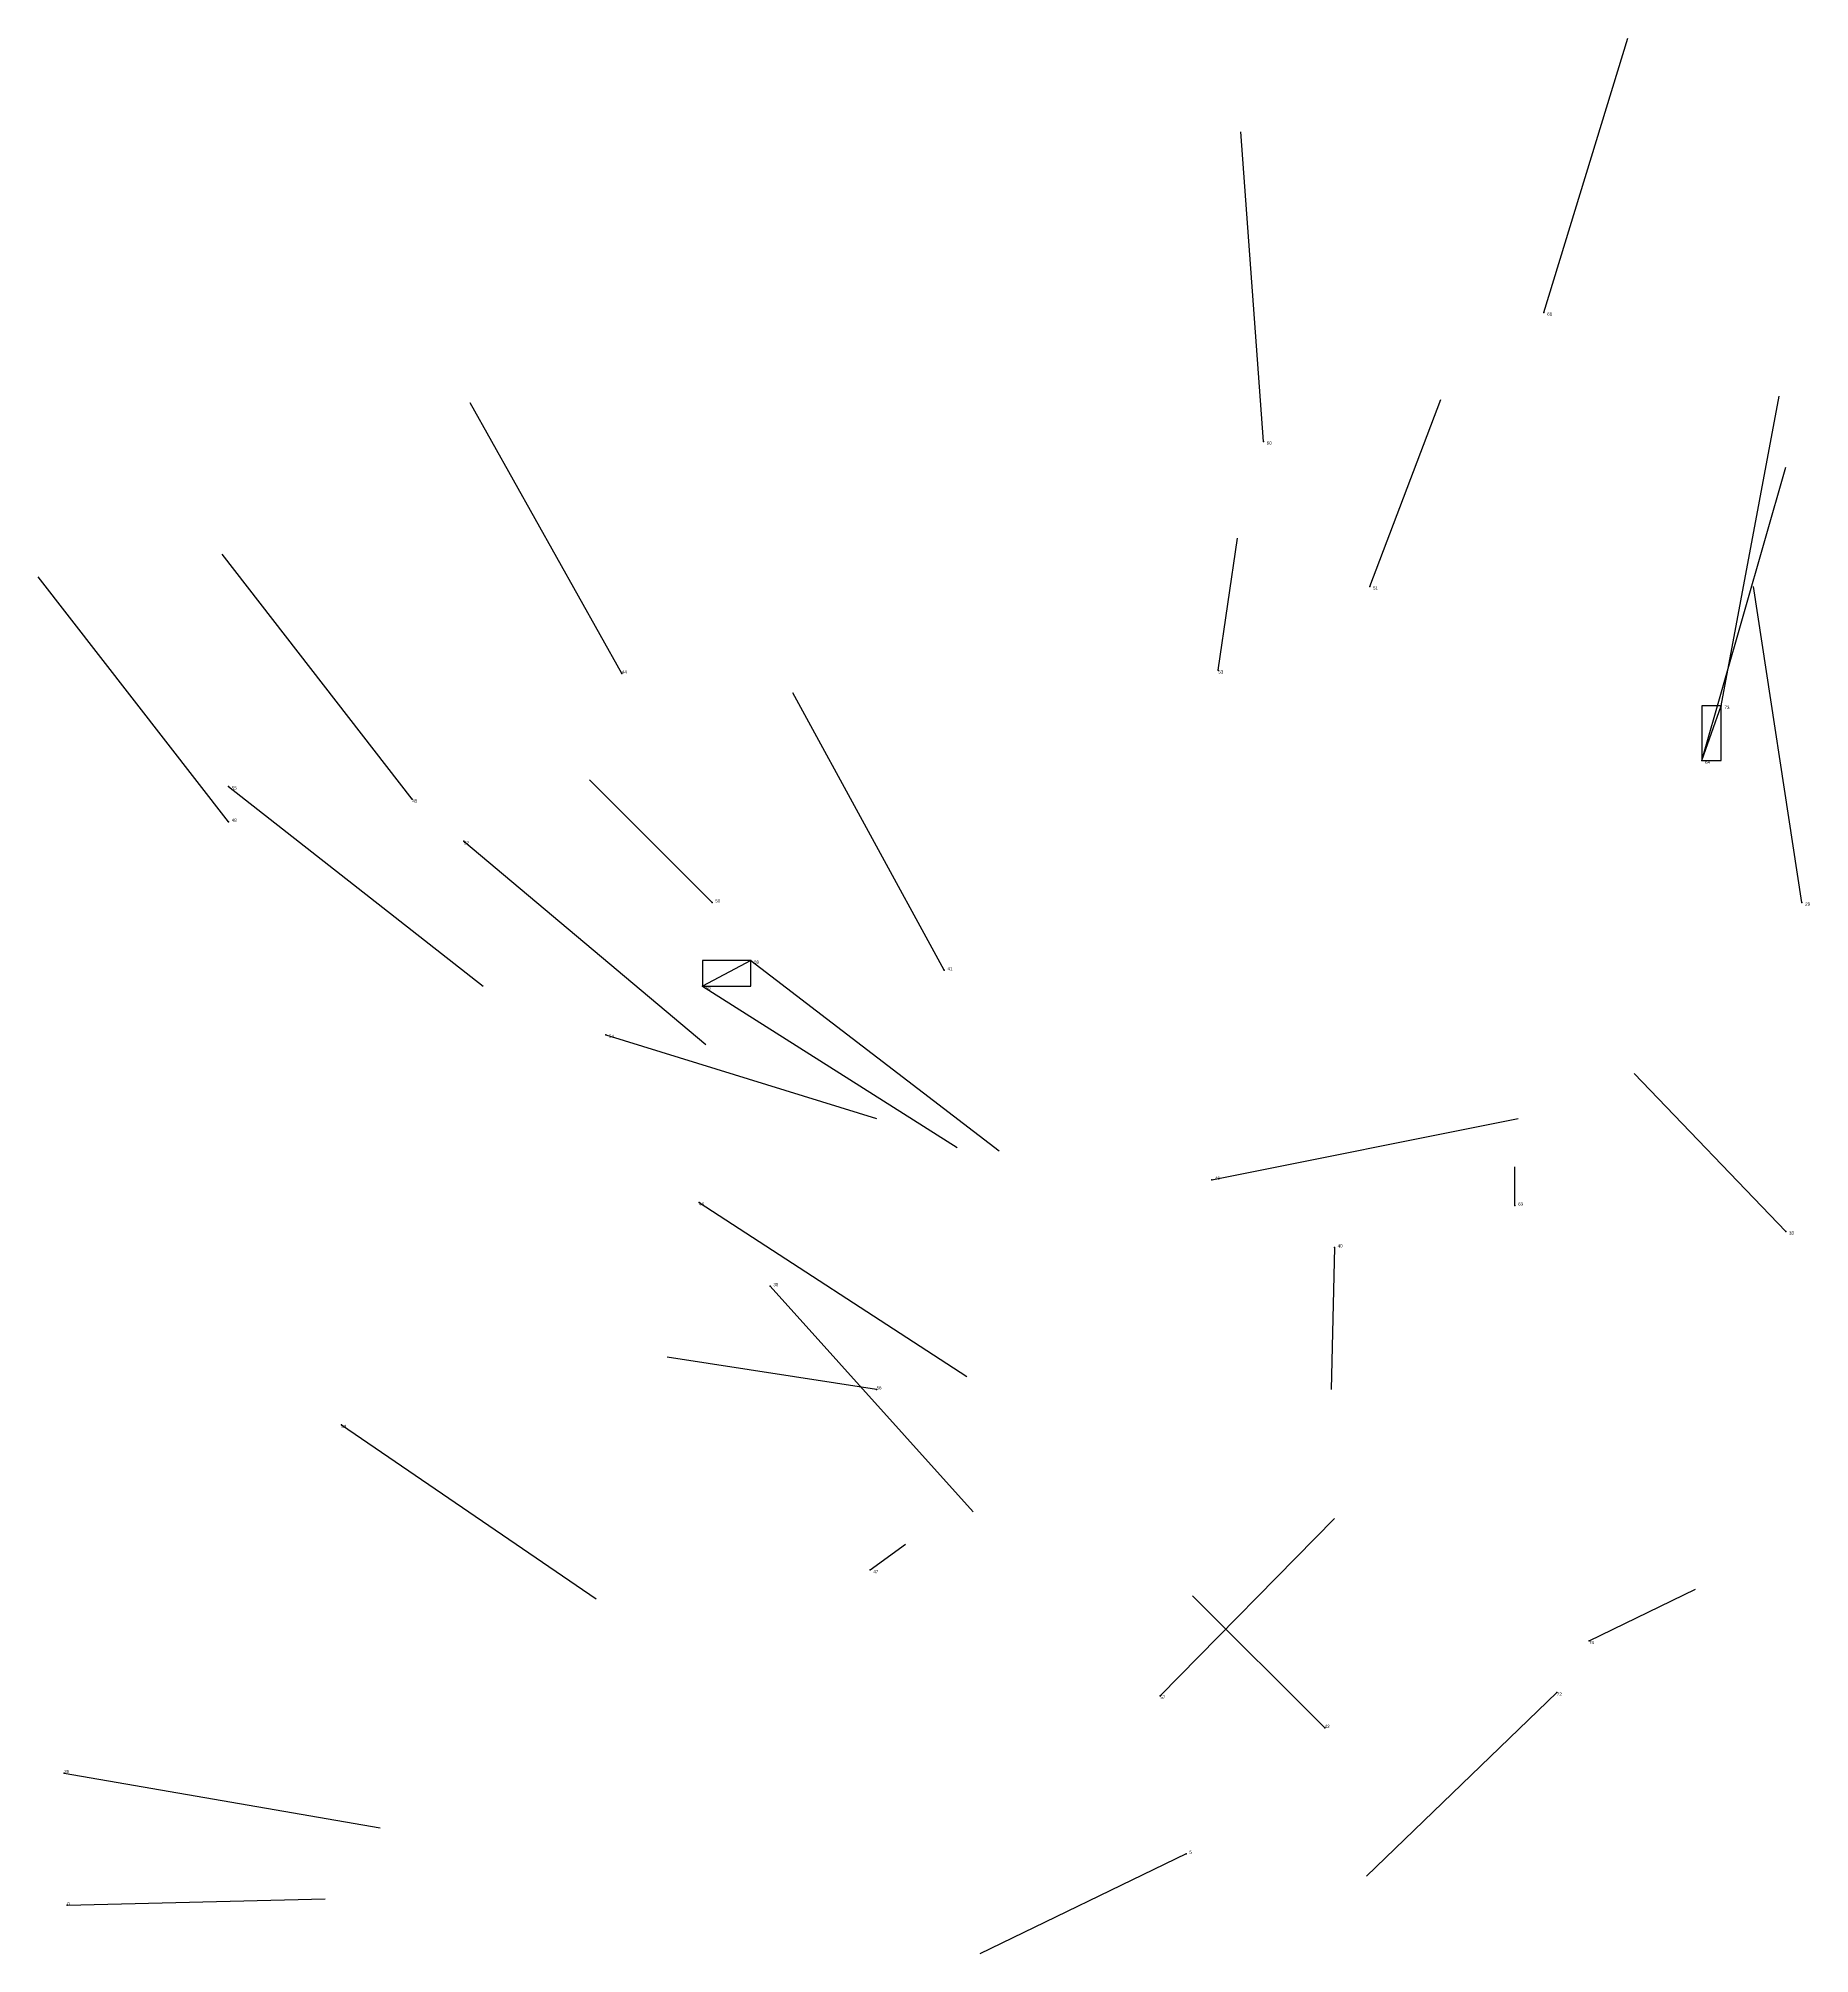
# Model space of a CAD drawing. Extents: x 0 to 1.06, y 0.02 to 1.09.
# Drawn here: x 0.06 to 0.609, y 0.464 to 1.058 of the extents above; entities that cross this region are included whole.
import ezdxf

# ---------------------------------------------------------------- set-up
doc = ezdxf.new("R2010")
doc.units = 0
for name, color, linetype in [('Clients', 3, 'CONTINUOUS'), ('Facilities', 3, 'CONTINUOUS'), ('Facilities_lines', 3, 'CONTINUOUS'), ('Min_max_boxes', 1, 'CONTINUOUS'), ('Normals', 1, 'CONTINUOUS'), ('Source_points', 5, 'CONTINUOUS'), ('Text', 3, 'CONTINUOUS')]:
    doc.layers.add(name, color=color, linetype=linetype)

msp = doc.modelspace()

# ---------------------------------------------------------------- linework, layer by layer
at = {"layer": 'Clients', "color": 5}
for p in [(0.582, 0.851, 0.559), (0.266, 0.764, 0.666)]:
    msp.add_point(p, dxfattribs=at)
at = {"layer": 'Facilities', "color": 3}
for p in [(0.527, 0.973, 0.73), (0.44, 0.933, 0.661), (0.473, 0.888, 0.853), (0.426, 0.862, 0.931), (0.241, 0.861, 0.017), (0.576, 0.834, 0.621), (0.119, 0.826, 0.513), (0.176, 0.822, 0.124), (0.119, 0.815, 0.177), (0.192, 0.809, 0.565), (0.269, 0.79, 0.948), (0.607, 0.79, 0.178), (0.281, 0.772, 0.626), (0.341, 0.769, 0.27), (0.236, 0.749, 0.786), (0.424, 0.704, 0.635), (0.265, 0.697, 0.446), (0.518, 0.696, 0.769), (0.602, 0.688, 0.123), (0.462, 0.683, 0.043), (0.287, 0.671, 0.142), (0.32, 0.639, 0.865), (0.154, 0.628, 0.083), (0.318, 0.583, 0.054), (0.541, 0.561, 0.854), (0.408, 0.544, 0.528), (0.531, 0.545, 0.613), (0.459, 0.534, 0.134), (0.068, 0.52, 0.209), (0.416, 0.495, 0.333), (0.069, 0.479, 0.001)]:
    msp.add_point(p, dxfattribs=at)
at = {"layer": 'Facilities_lines', "color": 3}
for p, q in [((0.576, 0.834, 0.621), (0.582, 0.851, 0.559)), ((0.281, 0.772, 0.626), (0.266, 0.764, 0.666))]:
    msp.add_line(p, q, dxfattribs=at)
at = {"layer": 'Min_max_boxes', "color": 1}
for p, q in [((0.582, 0.851, 0.559), (0.576, 0.851, 0.559)), ((0.576, 0.851, 0.559), (0.576, 0.834, 0.559)), ((0.582, 0.851, 0.621), (0.576, 0.851, 0.621)), ((0.576, 0.851, 0.621), (0.576, 0.834, 0.621)), ((0.576, 0.851, 0.559), (0.576, 0.851, 0.621)), ((0.582, 0.834, 0.559), (0.582, 0.851, 0.559)), ((0.582, 0.834, 0.621), (0.582, 0.851, 0.621)), ((0.582, 0.851, 0.559), (0.582, 0.851, 0.621)), ((0.576, 0.834, 0.559), (0.582, 0.834, 0.559)), ((0.576, 0.834, 0.621), (0.582, 0.834, 0.621)), ((0.576, 0.834, 0.559), (0.576, 0.834, 0.621)), ((0.582, 0.834, 0.559), (0.582, 0.834, 0.621)), ((0.281, 0.772, 0.626), (0.266, 0.772, 0.626)), ((0.266, 0.772, 0.626), (0.266, 0.764, 0.626)), ((0.281, 0.772, 0.666), (0.266, 0.772, 0.666)), ((0.266, 0.772, 0.666), (0.266, 0.764, 0.666)), ((0.266, 0.772, 0.626), (0.266, 0.772, 0.666)), ((0.281, 0.764, 0.626), (0.281, 0.772, 0.626)), ((0.281, 0.764, 0.666), (0.281, 0.772, 0.666)), ((0.281, 0.772, 0.626), (0.281, 0.772, 0.666)), ((0.266, 0.764, 0.626), (0.281, 0.764, 0.626)), ((0.266, 0.764, 0.666), (0.281, 0.764, 0.666)), ((0.266, 0.764, 0.626), (0.266, 0.764, 0.666)), ((0.281, 0.764, 0.626), (0.281, 0.764, 0.666))]:
    msp.add_line(p, q, dxfattribs=at)
at = {"layer": 'Normals', "color": 1}
for p, q in [((0.527, 0.973, 0.73), (0.553, 1.058, 0.776)), ((0.44, 0.933, 0.661), (0.433, 1.029, 0.686)), ((0.241, 0.861, 0.017), (0.194, 0.945, -0.012)), ((0.473, 0.888, 0.853), (0.495, 0.946, 0.932)), ((0.582, 0.851, 0.559), (0.6, 0.947, 0.581)), ((0.576, 0.834, 0.621), (0.602, 0.925, 0.653)), ((0.426, 0.862, 0.931), (0.432, 0.903, 1.022)), ((0.176, 0.822, 0.124), (0.117, 0.898, 0.096)), ((0.119, 0.815, 0.177), (0.06, 0.891, 0.149)), ((0.607, 0.79, 0.178), (0.592, 0.888, 0.162)), ((0.341, 0.769, 0.27), (0.294, 0.855, 0.248)), ((0.119, 0.826, 0.513), (0.198, 0.764, 0.504)), ((0.269, 0.79, 0.948), (0.231, 0.828, 1.032)), ((0.192, 0.809, 0.565), (0.267, 0.746, 0.545)), ((0.281, 0.772, 0.626), (0.358, 0.713, 0.601)), ((0.266, 0.764, 0.666), (0.345, 0.714, 0.628)), ((0.236, 0.749, 0.786), (0.32, 0.723, 0.736)), ((0.602, 0.688, 0.123), (0.555, 0.737, 0.196)), ((0.424, 0.704, 0.635), (0.519, 0.723, 0.61)), ((0.518, 0.696, 0.769), (0.518, 0.708, 0.868)), ((0.265, 0.697, 0.446), (0.348, 0.643, 0.433)), ((0.462, 0.683, 0.043), (0.461, 0.639, 0.132)), ((0.287, 0.671, 0.142), (0.35, 0.601, 0.176)), ((0.32, 0.639, 0.865), (0.255, 0.649, 0.941)), ((0.154, 0.628, 0.083), (0.233, 0.574, 0.112)), ((0.408, 0.544, 0.528), (0.462, 0.599, 0.464)), ((0.318, 0.583, 0.054), (0.329, 0.591, 0.153)), ((0.541, 0.561, 0.854), (0.574, 0.577, 0.947)), ((0.459, 0.534, 0.134), (0.418, 0.575, 0.215)), ((0.531, 0.545, 0.613), (0.472, 0.488, 0.67)), ((0.068, 0.52, 0.209), (0.166, 0.503, 0.222)), ((0.416, 0.495, 0.333), (0.352, 0.464, 0.403)), ((0.069, 0.479, 0.001), (0.149, 0.481, 0.06))]:
    msp.add_line(p, q, dxfattribs=at)
at = {"layer": 'Source_points', "color": 5}
for p in [(0.527, 0.973, 0.73), (0.44, 0.933, 0.661), (0.473, 0.888, 0.853), (0.426, 0.862, 0.931), (0.241, 0.861, 0.017), (0.582, 0.851, 0.559), (0.576, 0.834, 0.621), (0.119, 0.826, 0.513), (0.176, 0.822, 0.124), (0.119, 0.815, 0.177), (0.192, 0.809, 0.565), (0.269, 0.79, 0.948), (0.607, 0.79, 0.178), (0.281, 0.772, 0.626), (0.341, 0.769, 0.27), (0.266, 0.764, 0.666), (0.236, 0.749, 0.786), (0.424, 0.704, 0.635), (0.265, 0.697, 0.446), (0.518, 0.696, 0.769), (0.602, 0.688, 0.123), (0.462, 0.683, 0.043), (0.287, 0.671, 0.142), (0.32, 0.639, 0.865), (0.154, 0.628, 0.083), (0.318, 0.583, 0.054), (0.541, 0.561, 0.854), (0.408, 0.544, 0.528), (0.531, 0.545, 0.613), (0.459, 0.534, 0.134), (0.068, 0.52, 0.209), (0.416, 0.495, 0.333), (0.069, 0.479, 0.001)]:
    msp.add_point(p, dxfattribs=at)

# ---------------------------------------------------------------- texts
at = {"layer": 'Text', "color": 3}
for s, p in [('61', (0.528, 0.972, 0.73)), ('60', (0.441, 0.932, 0.661)), ('51', (0.474, 0.887, 0.853)), ('44', (0.241, 0.861, 0.017)), ('53', (0.426, 0.861, 0.931)), ('73', (0.583, 0.85, 0.559)), ('64', (0.577, 0.833, 0.621)), ('55', (0.12, 0.825, 0.513)), ('45', (0.176, 0.821, 0.124)), ('48', (0.12, 0.815, 0.177)), ('52', (0.192, 0.808, 0.565)), ('50', (0.27, 0.79, 0.948)), ('29', (0.608, 0.789, 0.178)), ('59', (0.282, 0.771, 0.626)), ('41', (0.342, 0.769, 0.27)), ('58', (0.267, 0.763, 0.666)), ('54', (0.237, 0.748, 0.786)), ('49', (0.425, 0.704, 0.635)), ('46', (0.265, 0.696, 0.446)), ('63', (0.519, 0.696, 0.769)), ('40', (0.463, 0.683, 0.043)), ('33', (0.603, 0.687, 0.123)), ('38', (0.288, 0.671, 0.142)), ('56', (0.32, 0.639, 0.865)), ('43', (0.154, 0.627, 0.083)), ('47', (0.319, 0.582, 0.054)), ('74', (0.541, 0.56, 0.854)), ('57', (0.408, 0.543, 0.528)), ('72', (0.531, 0.544, 0.613)), ('42', (0.459, 0.534, 0.134)), ('39', (0.068, 0.52, 0.209)), ('5', (0.417, 0.495, 0.333)), ('0', (0.069, 0.479, 0.001))]:
    msp.add_text(s, height=0.001, dxfattribs=at).set_placement(p)

doc.saveas('drawing.dxf')
